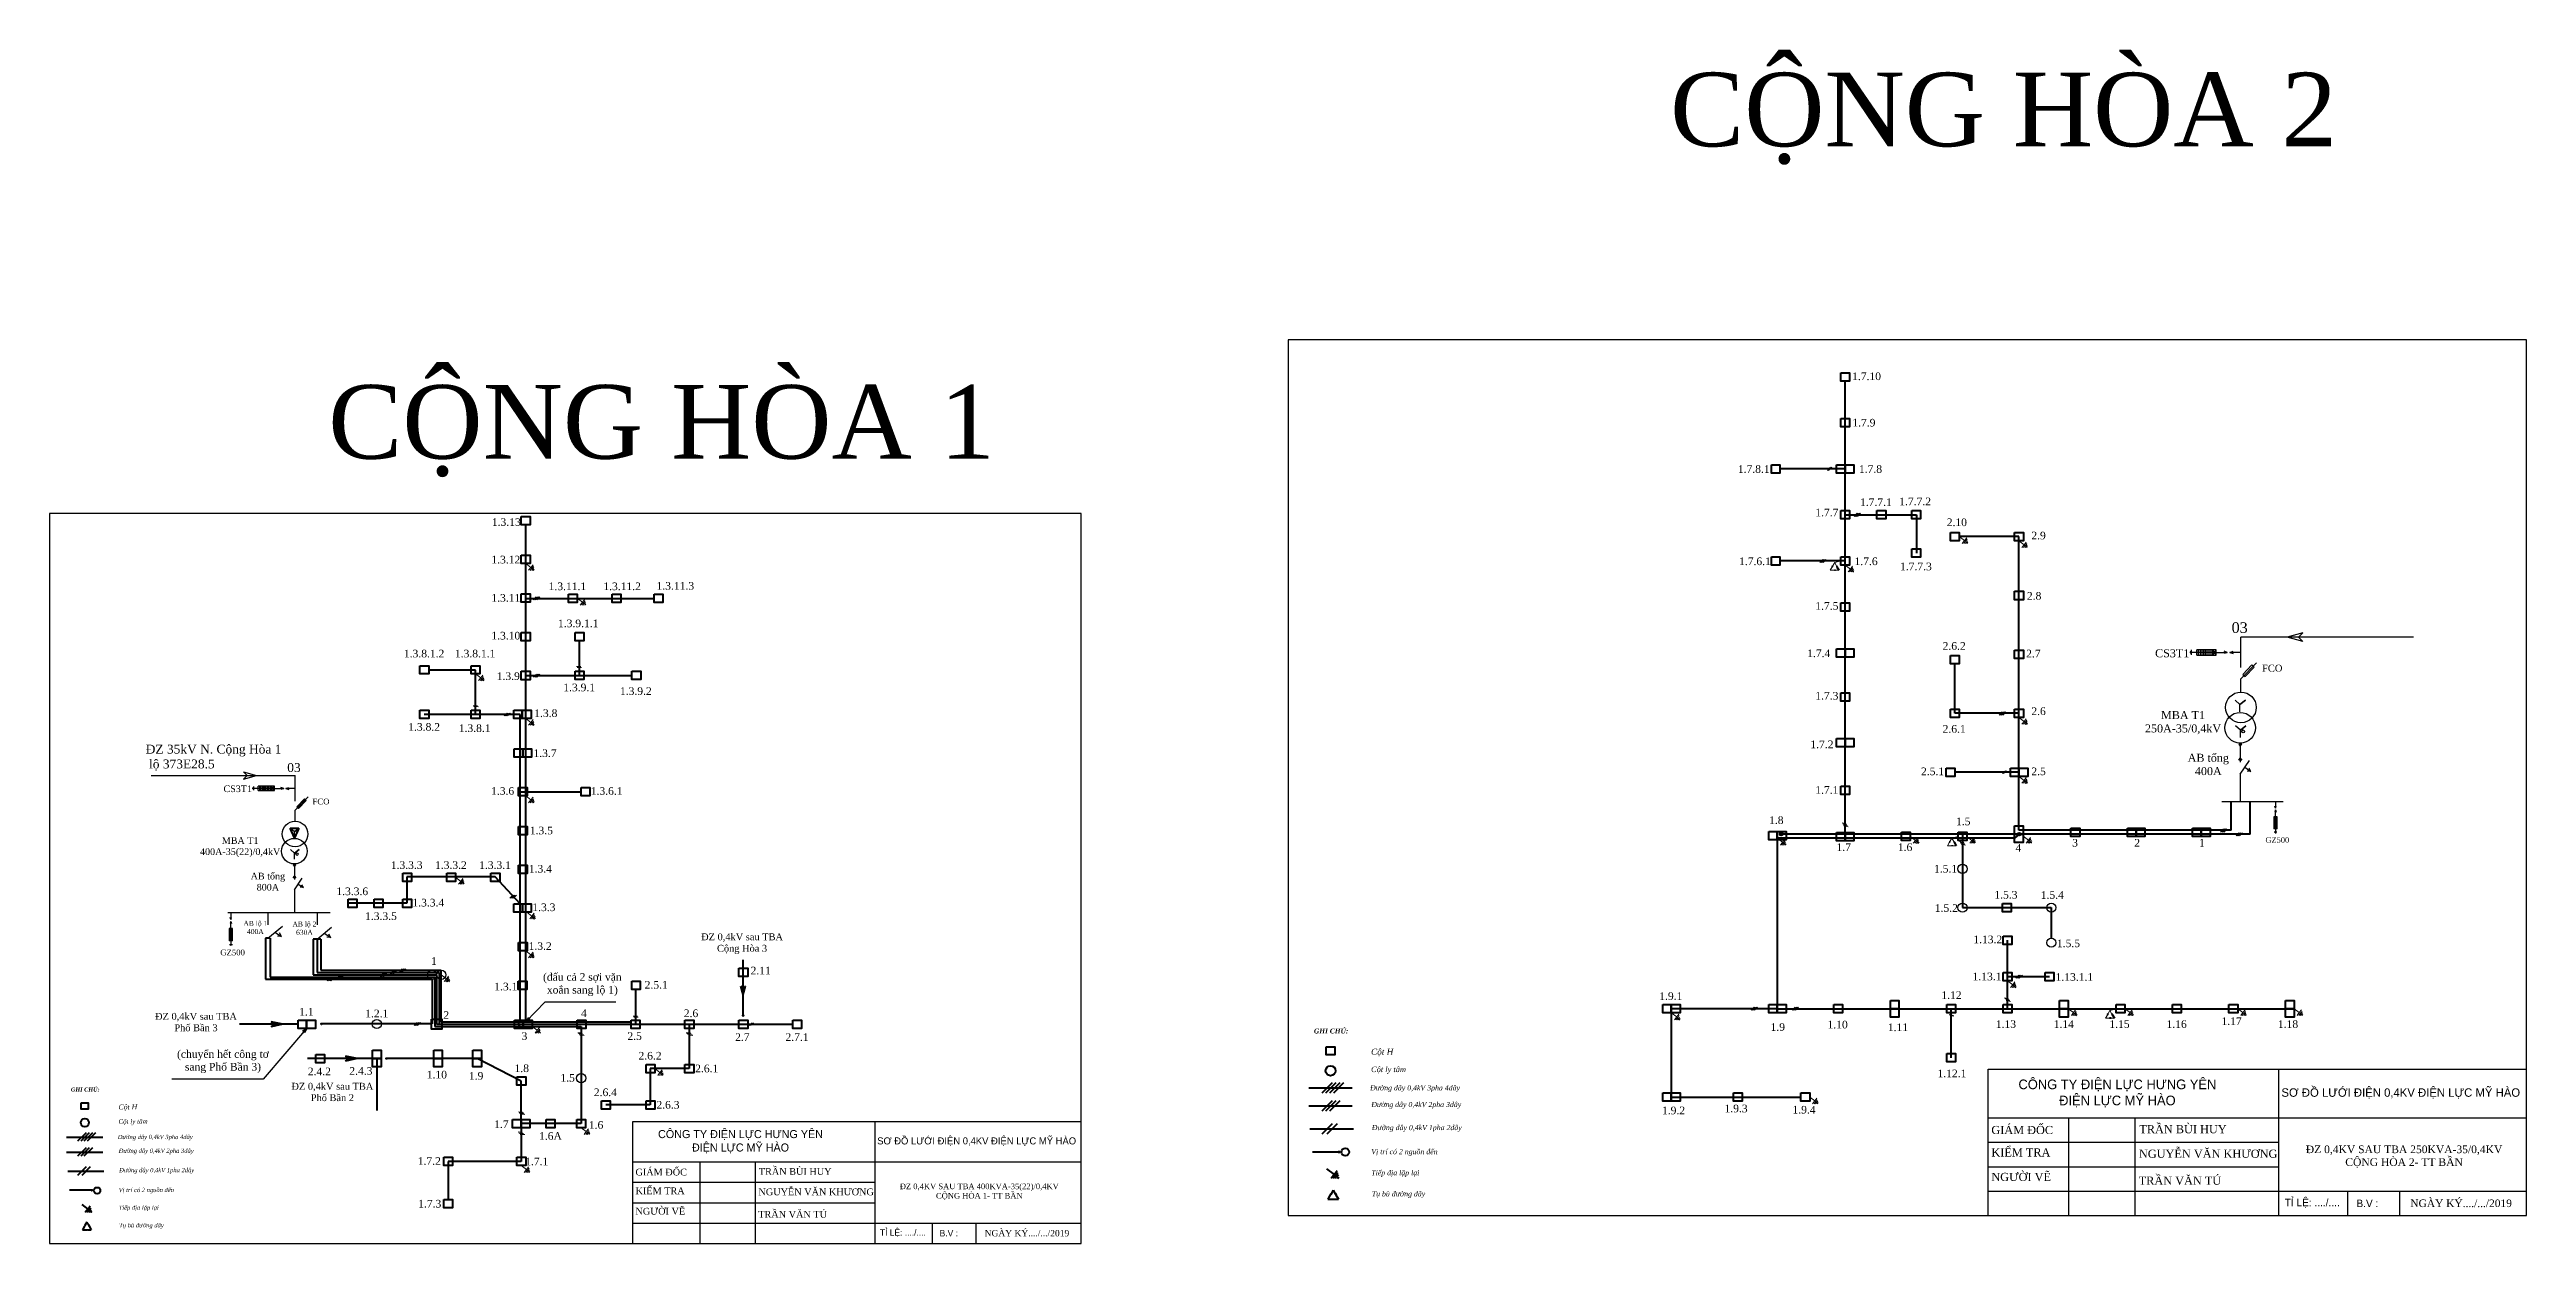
# Model space of a CAD drawing. Extents: x -2498 to 13808, y -1476 to 9052.
# Drawn here: x 11210 to 12220, y 3727 to 4214 of the extents above; entities that cross this region are included whole.
import ezdxf

# ---------------------------------------------------------------- set-up
doc = ezdxf.new("R2010")
doc.units = 0
doc.header["$LTSCALE"] = 0.08
doc.header["$MEASUREMENT"] = 0
doc.layers.get('0').update_dxf_attribs({"linetype": 'CONTINUOUS', "lineweight": 40})
doc.layers.add('Duong manh', color=8, linetype='CONTINUOUS')
doc.layers.add('khung', color=3, linetype='CONTINUOUS', lineweight=18)
doc.layers.add('NET DAM', color=6, linetype='CONTINUOUS', lineweight=25)
doc.styles.add('anh thong', font='times.ttf', dxfattribs={"height": 0.5})
doc.styles.get("Standard").update_dxf_attribs({"font": 'VHTEKN.TTF', "height": 2.5})
doc.dimstyles.new('C2', dxfattribs={"dimscale": 0, "dimtxt": 2, "dimasz": 1, "dimexe": 1, "dimexo": 1, "dimgap": 1, "dimtad": 1, "dimtoh": 1, "dimdec": 4, "dimzin": 0, "dimdsep": 46, "dimtxsty": 'Standard', "dimblk1": 'CLOSED', "dimblk2": 'CLOSED', "dimsah": 1, "dimcen": 0.09, "dimclrd": 1, "dimclre": 5, "dimclrt": 7, "dimadec": 0, "dimazin": 0, "dimtfac": 1, "dimtdec": 4, "dimtofl": 0, "dimtmove": 0, "dimatfit": 3, "dimldrblk": 'CLOSED', "dimfxl": 1, "dimtolj": 1, "dimtzin": 0, "dimarcsym": 0})

msp = doc.modelspace()

# ---------------------------------------------------------------- texts
at = {"color": 0, "linetype": 'Continuous', "lineweight": 30, "ltscale": 10}
for s, insert, char_height, width, attachment_point in [('{\\fTimes New Roman|b0|i0|c0|p18;CỘNG HÒA 2}', (11870.7, 4204.5), 30, 395.821, 1), ('{\\fTimes New Roman|b0|i0|c0|p18;CỘNG HÒA 1}', (11323.7, 4077.2), 30, 395.821, 1), ('{\\fTimes New Roman|b0|i0|c238|p18;Đ\\fTimes New Roman|b0|i0|c0|p18;Z 0,4KV SAU TBA 250KVA-35/0,4KV \\PCỘNG HÒA 2- TT BẦN}', (12169.9, 3762.7), 3.12, 145.64, 5), ('{\\fTimes New Roman|b0|i0|c238|p18;Đ\\fTimes New Roman|b0|i0|c0|p18;Z 0,4KV SAU TBA 400KVA-35(22)/0,4KV \\PCỘNG HÒA 1- TT BẦN}', (11589.1, 3748.4), 2.299, 121.367, 5)]:
    msp.add_mtext(s, dxfattribs=dict(at, insert=insert, char_height=char_height, width=width, attachment_point=attachment_point))
at = {"color": 0, "lineweight": 30, "style": 'anh thong'}
for s, insert, char_height, width, attachment_point in [('1.7.10', (11950.8, 4082.3), 3.12, 40.144, 2), ('1.7.9', (11949.7, 4063.4), 3.12, 40.144, 2), ('1.7.8.1', (11904.8, 4044.5), 3.12, 40.144, 2), ('1.7.8', (11952.4, 4044.5), 3.12, 40.144, 2), ('1.7.7.1', (11954.6, 4031), 3.12, 40.144, 2), ('1.7.7.2', (11970.6, 4031.3), 3.12, 40.144, 2), ('1.3.13', (11396.3, 4022.9), 3.12, 40.144, 2), ('1.7.7', (11934.6, 4026.8), 3.12, 40.144, 2), ('2.10', (11987.6, 4022.8), 3.12, 40.144, 2), ('2.9', (12020.9, 4017.4), 3.12, 40.144, 2), ('1.3.12', (11396.1, 4007.6), 3.12, 40.144, 2), ('1.7.6.1', (11905.3, 4006.9), 3.12, 40.144, 2), ('1.7.6', (11950.6, 4006.9), 3.12, 40.144, 2), ('1.7.7.3', (11970.9, 4004.8), 3.12, 40.144, 2), ('1.3.11', (11396.1, 3992), 3.12, 40.144, 2), ('1.3.11.1', (11421.2, 3996.7), 3.12, 40.144, 2), ('1.3.11.2', (11443.5, 3996.7), 3.12, 40.144, 2), ('1.3.11.3', (11465.2, 3996.9), 3.12, 40.144, 2), ('1.7.5', (11934.6, 3988.7), 3.12, 40.144, 2), ('2.8', (12019.1, 3992.8), 3.12, 40.144, 2), ('1.3.9.1.1', (11425.6, 3981.6), 3.12, 40.144, 2), ('1.3.8.1.2', (11362.8, 3969.3), 3.12, 40.144, 2), ('1.3.8.1.1', (11383.6, 3969.3), 3.12, 40.144, 2), ('1.3.10', (11396.1, 3976.6), 3.12, 40.144, 2), ('1.7.4', (11931.3, 3969.4), 3.12, 40.144, 2), ('2.6.2', (11986.5, 3972.4), 3.12, 40.144, 2), ('2.7', (12018.8, 3969.3), 3.12, 40.144, 2), ('1.3.9', (11397.1, 3960.1), 3.12, 40.144, 2), ('1.3.9.1', (11426, 3955.5), 3.12, 40.144, 2), ('1.3.9.2', (11449.1, 3954), 3.12, 40.144, 2), ('1.7.3', (11934.6, 3952.1), 3.12, 40.144, 2), ('1.3.8.2', (11362.8, 3939.4), 3.12, 40.144, 2), ('1.3.8.1', (11383.4, 3938.9), 3.12, 40.144, 2), ('1.3.8', (11412.4, 3945), 3.12, 40.144, 2), ('2.6.1', (11986.5, 3938.6), 3.12, 40.144, 2), ('2.6', (12020.9, 3945.8), 3.12, 40.144, 2), ('1.3.7', (11412.1, 3928.7), 3.12, 40.144, 2), ('1.7.2', (11932.6, 3932.3), 3.12, 40.144, 2), ('2.5.1', (11977.7, 3921.3), 3.12, 40.144, 2), ('2.5', (12020.9, 3921.3), 3.12, 40.144, 2), ('1.3.6', (11394.8, 3913.3), 3.12, 40.144, 2), ('1.3.6.1', (11437.2, 3913.3), 3.12, 40.144, 2), ('1.7.1', (11934.6, 3913.7), 3.12, 40.144, 2), ('1.8', (11914, 3901.4), 3.12, 40.144, 2), ('1.5', (11990.2, 3900.9), 3.12, 40.144, 2), ('1.3.5', (11410.6, 3897.2), 3.12, 40.144, 2), ('1.7', (11941.5, 3890.4), 3.12, 40.144, 2), ('1.6', (11966.5, 3890.4), 3.12, 40.144, 2), ('4', (12012.7, 3890.1), 3.12, 40.144, 2), ('3', (12035.8, 3892.2), 3.12, 40.144, 2), ('2', (12061.1, 3892.2), 3.12, 40.144, 2), ('1', (12087.5, 3892.2), 3.12, 40.144, 2), ('1.3.3.3', (11355.7, 3883.1), 3.12, 40.144, 2), ('1.3.3.2', (11373.7, 3883.1), 3.12, 40.144, 2), ('1.3.3.1', (11391.7, 3883.1), 3.12, 40.144, 2), ('1.3.4', (11410.2, 3881.6), 3.12, 40.144, 2), ('1.5.1', (11983, 3881.6), 3.12, 40.144, 2), ('1.3.3.6', (11333.5, 3872.4), 3.12, 40.144, 2), ('1.3.3.4', (11364.5, 3867.8), 3.12, 40.144, 2), ('1.5.3', (12007.6, 3871), 3.12, 40.144, 2), ('1.5.4', (12026.5, 3870.9), 3.12, 40.144, 2), ('1.3.3.5', (11345.2, 3862.3), 3.12, 40.144, 2), ('1.3.3', (11411.6, 3865.9), 3.12, 40.144, 2), ('1.5.2', (11983.3, 3865.6), 3.12, 40.144, 2), ('1.3.2', (11410.1, 3850.1), 3.12, 40.144, 2), ('ĐZ 0,4kV sau TBA \\PCộng Hòa 3', (11492.4, 3853.7), 2.8, 40.144, 2), ('1.13.2', (12000.2, 3852.8), 3.12, 40.144, 2), ('1.5.5', (12033.1, 3851.2), 3.12, 40.144, 2), ('1', (11366.8, 3844), 3.12, 40.144, 2), ('(đấu cả 2 sợi vặn xoắn sang lộ 1)', (11427.3, 3837.5), 3.12, 40.144, 2), ('2.11', (11500, 3840.1), 3.12, 40.144, 2), ('1.13.1', (11999.9, 3837.7), 3.12, 40.144, 2), ('1.13.1.1', (12035.5, 3837.5), 3.12, 40.144, 2), ('1.3.1', (11396.1, 3833.6), 3.12, 40.144, 2), ('2.5.1', (11457.4, 3834.3), 3.12, 40.144, 2), ('1.9.1', (11871, 3829.7), 3.12, 40.144, 2), ('1.12', (11985.4, 3830.1), 3.12, 40.144, 2), ('ĐZ 0,4kV sau TBA \\PPhố Bần 3', (11269.8, 3821.3), 2.8, 40.144, 2), ('1.1', (11314.8, 3823.3), 3.12, 40.144, 2), ('1.2.1', (11343.5, 3822.6), 3.12, 40.144, 2), ('2', (11371.8, 3822), 3.12, 40.144, 2), ('4', (11427.9, 3822.7), 3.12, 40.144, 2), ('2.6', (11471.6, 3822.7), 3.12, 40.144, 2), ('1.9', (11914.6, 3817.1), 3.12, 40.144, 2), ('1.10', (11939, 3818.1), 3.12, 40.144, 2), ('1.11', (11963.6, 3817), 3.12, 40.144, 2), ('1.13', (12007.6, 3818.3), 3.12, 40.144, 2), ('1.14', (12031.2, 3818.3), 3.12, 40.144, 2), ('1.15', (12053.9, 3818.3), 3.12, 40.144, 2), ('1.16', (12077.2, 3818.3), 3.12, 40.144, 2), ('1.17', (12099.6, 3819.5), 3.12, 40.144, 2), ('1.18', (12122.6, 3818.3), 3.12, 40.144, 2), ('3', (11403.7, 3813.4), 3.12, 40.144, 2), ('2.5', (11448.6, 3813.4), 3.12, 40.144, 2), ('2.7', (11492.5, 3813), 3.12, 40.144, 2), ('2.7.1', (11514.8, 3813), 3.12, 40.144, 2), ('{\\fTimes New Roman|b0|i1|c0|p18;Cột H}', (11748.8, 3806.7), 2.487, 43.214, 1), ('(chuyển hết công tơ sang Phố Bần 3)', (11280.8, 3806.1), 3.12, 40.144, 2), ('2.4.2', (11320.1, 3799), 3.12, 40.144, 2), ('2.4.3', (11337, 3799.2), 3.12, 40.144, 2), ('1.10', (11368, 3797.7), 3.12, 40.144, 2), ('1.9', (11384, 3797.2), 3.12, 40.144, 2), ('1.8', (11402.6, 3800.3), 3.12, 40.144, 2), ('1.5', (11421.3, 3796.4), 3.12, 40.144, 2), ('2.6.2', (11454.9, 3805.4), 3.12, 40.144, 2), ('2.6.1', (11478, 3800.2), 3.12, 40.144, 2), ('{\\fTimes New Roman|b0|i1|c0|p18;Cột ly tâm}', (11748.8, 3799.4), 2.239, 43.214, 1), ('1.12.1', (11985.6, 3798.2), 3.12, 40.144, 2), ('ĐZ 0,4kV sau TBA \\PPhố Bần 2', (11325.4, 3792.8), 2.8, 40.144, 2), ('2.6.4', (11436.7, 3790.5), 3.12, 40.144, 2), ('{\\fTimes New Roman|b0|i1|c0|p18;Cột H}', (11238.2, 3784), 2.072, 36.012, 1), ('{\\fTimes New Roman|b0|i1|c0|p18;Cột ly tâm}', (11238.2, 3778), 1.866, 36.012, 1), ('1.7', (11394.3, 3777.5), 3.12, 40.144, 2), ('1.6', (11432.9, 3777.2), 3.12, 40.144, 2), ('2.6.3', (11462.2, 3785.4), 3.12, 40.144, 2), ('1.9.2', (11872.1, 3783.1), 3.12, 40.144, 2), ('1.9.3', (11897.6, 3783.9), 3.12, 40.144, 2), ('1.9.4', (11925.3, 3783.4), 3.12, 40.144, 2), ('1.6A', (11414.3, 3772.7), 3.12, 40.144, 2), ('1.7.2', (11364.9, 3762.5), 3.12, 40.144, 2), ('1.7.1', (11408.7, 3762.3), 3.12, 40.144, 2), ('1.7.3', (11365.1, 3745.1), 3.12, 40.144, 2)]:
    msp.add_mtext(s, dxfattribs=dict(at, insert=insert, char_height=char_height, width=width, attachment_point=attachment_point))
at = {"lineweight": -3, "style": 'anh thong'}
for s, insert, char_height, width, attachment_point in [('03', (12099.6, 3980.5), 4.35, 52.959, 1), ('CS3T1', (12068.4, 3969.5), 3.26, 70.576, 1), ('FCO', (12112, 3963.2), 2.83, 52.959, 1), ('MBA T1\\P250A-35/0,4kV', (12079.8, 3944.3), 3.261, 160.807, 2), ('{\\fTimes New Roman|b0|i0|c238|p18;Đ}Z 35kV N. Cộng Hòa 1\\P lộ 373E28.5', (11249.3, 3930.6), 3.623, 182.055, 1), ('03', (11307, 3923.1), 3.62, 44.133, 1), ('AB tổng\\P400A', (12090.1, 3926.9), 3.26, 74.57, 2), ('CS3T1', (11281, 3914), 2.72, 58.814, 1), ('FCO', (11317.3, 3908.6), 2.35, 44.133, 1), ('MBA T1\\P400A-35(22)/0,4kV', (11287.8, 3892.9), 2.717, 134.006, 2), ('GZ500', (12113.4, 3892.9), 2.26, 73.399, 1), ('AB tổng\\P800A', (11299.1, 3878.4), 2.72, 62.142, 2), ('AB lộ 1\\P400A', (11294, 3858.8), 2.01, 62.142, 2), ('AB lộ 2\\P630A', (11314, 3858.5), 2.01, 62.142, 2), ('GZ500', (11279.7, 3847.1), 2.35, 76.458, 1)]:
    msp.add_mtext(s, dxfattribs=dict(at, insert=insert, char_height=char_height, width=width, attachment_point=attachment_point))
at = {"attachment_point": 1, "style": 'anh thong'}
for s, insert, char_height, width in [('{\\fTimes New Roman|b1|i1|c0|p18;GHI CHÚ:}', (11725.5, 3814.9), 1.984, 28.598), ('{\\fTimes New Roman|b1|i1|c0|p18;GHI CHÚ:}', (11218.8, 3790.9), 1.654, 23.831), ('{\\fTimes New Roman|b0|i1|c238|p18;Đ\\fTimes New Roman|b0|i1|c0|p18;ường dây 0,4kV 3pha 4dây}', (11748.4, 3791.8), 2.089, 53.336), ('{\\fTimes New Roman|b0|i1|c238|p18;Đư\\fTimes New Roman|b0|i1|c0|p18;ờng dây 0,4kV 2pha 3dây}', (11748.9, 3785), 2.089, 53.336), ('{\\fTimes New Roman|b0|i1|c238|p18;Đ\\fTimes New Roman|b0|i1|c0|p18;ường dây 0,4kV 3pha 4dây}', (11237.9, 3771.6), 1.741, 44.447), ('{\\fTimes New Roman|b0|i1|c238|p18;Đư\\fTimes New Roman|b0|i1|c0|p18;ờng dây 0,4kV 1pha 2dây}', (11749.1, 3775.6), 2.089, 53.336), ('{\\fTimes New Roman|b0|i1|c238|p18;Đư\\fTimes New Roman|b0|i1|c0|p18;ờng dây 0,4kV 2pha 3dây}', (11238.3, 3766), 1.741, 44.447), ('{\\fTimes New Roman|b0|i1|c238|p18;Đư\\fTimes New Roman|b0|i1|c0|p18;ờng dây 0,4kV 1pha 2dây}', (11238.5, 3758.1), 1.741, 44.447), ('{\\fTimes New Roman|b0|i1|c0|p18;Vị trí có 2 nguồn đến}', (11748.9, 3765.8), 2.089, 53.336), ('{\\fTimes New Roman|b0|i1|c0|p18;Tiếp địa lặp lại}', (11748.9, 3757.2), 2.089, 53.336), ('{\\fTimes New Roman|b0|i1|c0|p18;Vị trí có 2 nguồn đến}', (11238.3, 3750), 1.741, 44.447), ('{\\fTimes New Roman|b0|i1|c0|p18;Tụ bù đường dây}', (11749.1, 3748.6), 2.089, 53.336), ('{\\fTimes New Roman|b0|i1|c0|p18;Tiếp địa lặp lại}', (11238.3, 3742.8), 1.741, 44.447), ('{\\fTimes New Roman|b0|i1|c0|p18;Tụ bù đường dây}', (11238.5, 3735.6), 1.741, 44.447)]:
    msp.add_mtext(s, dxfattribs=dict(at, insert=insert, char_height=char_height, width=width))

# ---------------------------------------------------------------- blocks, each defined once
blk = doc.blocks.new('khung')
at = {"layer": 'khung', "color": 5, "lineweight": -3, "ltscale": 4}
for p, q in [((630143, 2296299), (632881, 2296299)), ((630143, 2295554), (630143, 2296299)), ((631620, 2296299), (631620, 2295554)), ((630143, 2296051), (631457, 2296051)), ((630143, 2296051), (632881, 2296051)), ((630552, 2296051), (630552, 2295554)), ((630889, 2296051), (630889, 2295554)), ((630143, 2295927), (631620, 2295927)), ((630143, 2295802), (631620, 2295802)), ((630143, 2295678), (631512, 2295678)), ((630143, 2295678), (632881, 2295678)), ((631973, 2295554), (631973, 2295678)), ((632238, 2295554), (632238, 2295678))]:
    blk.add_line(p, q, dxfattribs=at)
blk.add_lwpolyline([(632881, 2300009), (626581, 2300009), (626581, 2295554), (632881, 2295554), (632881, 2300009)], dxfattribs=at)
at = {"layer": 'Duong manh', "color": 0, "lineweight": -3, "ltscale": 4}
for s, insert, char_height, width, attachment_point in [('{\\f.VnAvantH|b0|i0|c0|p34;C¤NG TY §IÖN LùC H¦NG Y£N\\P®iÖn lùc mü hµo}', (630800, 2296175), 49.14, 1314.33, 5), ('{\\f.VnAvantH|b0|i0|c0|p34;s¬ ®å l\xadíi ®iÖn 0,4kv ®iÖn lùc mü hµo}', (632242, 2296175), 43.05, 1423.67, 5), ('{\\fTimes New Roman|b0|i0|c0|p18; GIÁM ĐỐC}', (630143, 2295989), 41.37, 409.06, 4), ('{\\fTimes New Roman|b0|i0|c0|p18; TRẦN BÙI HUY}', (630896, 2295993), 41.37, 536.86, 4), ('{\\f.VnAvantH|b0|i0|c0|p34; \\fTimes New Roman|b0|i0|c0|p18; KIỂM TRA}', (630128, 2295875), 41.37, 409.06, 4), ('{\\fTimes New Roman|b0|i0|c0|p18; NGUYỄN VĂN KHƯƠNG}', (630894, 2295868), 41.37, 717.25, 4), ('{\\fTimes New Roman|b0|i0|c0|p18; NGƯỜI VẼ}', (630143, 2295750), 41.37, 409.06, 4), ('{\\f.VnAvantH|b0|i0|c0|p34; \\fTimes New Roman|b0|i0|c0|p18;TRẦN VĂN TÚ}', (630893, 2295731), 41.37, 536.86, 4), ('{\\f.VnAvantH|b0|i0|c0|p34; tØ lÖ: ..../....}', (631637, 2295616), 38.48, 301.49, 4), ('{\\f.VnAvantH|b0|i0|c0|p34;b.v :}', (632072, 2295616), 38.48, 424.34, 5), ('{\\fTimes New Roman|b0|i0|c0|p18;NGÀY KÝ..../.../2019}', (632549, 2295616), 38.48, 820.67, 5)]:
    blk.add_mtext(s, dxfattribs=dict(at, insert=insert, char_height=char_height, width=width, attachment_point=attachment_point))
blk = doc.blocks.new('_CLOSED')
at = {"color": 0, "linetype": 'ByBlock', "ltscale": 10}
for p, q in [((-1, 0.17), (0, 0)), ((-1, 0.17), (-1, -0.17)), ((0, 0), (-1, -0.17)), ((0, 0), (-1, 0))]:
    blk.add_line(p, q, dxfattribs=at)

# ---------------------------------------------------------------- hatches: boundary and pattern name
at = {"linetype": 'Continuous', "lineweight": 40, "ltscale": 8}
h = msp.add_hatch(dxfattribs=at)
h.set_pattern_fill('ANSI32', color=0, style=0)
h.paths.add_polyline_path([(11915.5, 3894.1, 1), (11916.6, 3894.1, 1)])
for points in [[(11915.5, 3894.1, 1), (11916.6, 3894.1, 1)], [(12012.4, 3894.1, 1), (12013.5, 3894.1, 1)], [(11321.2, 3816.8, 1), (11320.8, 3816.8, 1)], [(11493.1, 3820.2, 1), (11492.7, 3820.2, 1)], [(11347.6, 3802.7, 1), (11347.2, 3802.7, 1)]]:
    msp.add_hatch(color=0, dxfattribs=at).paths.add_polyline_path(points)
h = msp.add_hatch(dxfattribs=at)
h.set_pattern_fill('ANSI32', color=0, style=0)
h.set_pattern_definition([(45, (96.96656, 0), (-0.265165043, 0.265165043), []), (45, (97.14333, 0), (-0.265165043, 0.265165043), [])])
h.paths.add_polyline_path([(12012.4, 3894.1, 1), (12013.5, 3894.1, 1)])
at = {"linetype": 'Continuous', "ltscale": 8}
for points in [[(11736, 3764.6, 1), (11735.4, 3764.6, 1)], [(11227.5, 3749, 1), (11227.1, 3749, 1)]]:
    msp.add_hatch(color=256, dxfattribs=at).paths.add_polyline_path(points)

# ---------------------------------------------------------------- linework, layer by layer
at = {"color": 0, "linetype": 'Continuous', "lineweight": 40, "ltscale": 8}
for p, q in [((11942.1, 3894.1), (11942.1, 4078.8)), ((11942.1, 4043), (11915.5, 4043)), ((11404.2, 3817.6), (11404.2, 4020.2)), ((11942.1, 4024.3), (11971.1, 4024.3)), ((11971.1, 4024.3), (11971.1, 4008.7)), ((12012.9, 4015.4), (11988.6, 4015.4)), ((12012.9, 3895.7), (12012.9, 4015.4)), ((11942.1, 4005.5), (11915.5, 4005.5)), ((11938.7, 4003.1), (11939.5, 4001.7)), ((11404.2, 3990.2), (11456.6, 3990.2)), ((11426.1, 3958.8), (11426.1, 3972.9)), ((11383.8, 3961), (11364.7, 3961)), ((11383.8, 3942.9), (11383.8, 3961)), ((11404.2, 3958.8), (11447.5, 3958.8)), ((11986.8, 3943.4), (11986.8, 3963.6)), ((11401.9, 3942.9), (11362.8, 3942.9)), ((11401.9, 3818.4), (11401.9, 3942.9)), ((12012.9, 3943.4), (11986.8, 3943.4)), ((12012.9, 3919.4), (11986.8, 3919.4)), ((11401.9, 3911.4), (11426.8, 3911.4)), ((12099.4, 3895.7), (12099.4, 3907.5)), ((12107.1, 3894.1), (12107.1, 3907.5)), ((11308.2, 3896.6), (11311.7, 3896.6)), ((11309.9, 3892.6), (11308.2, 3896.6)), ((11311.7, 3896.6), (11309.9, 3892.6)), ((11914.4, 3894.1), (11914.4, 3823)), ((12011.1, 3892.5), (11914.4, 3892.5)), ((12107.1, 3894.1), (11916, 3894.1)), ((11986.5, 3890.9), (11987.3, 3889.4)), ((11989.9, 3894.1), (11989.9, 3864.2)), ((12013, 3894.1), (12011.1, 3892.5)), ((12099.4, 3895.7), (12012.9, 3895.7)), ((11391.8, 3876.7), (11355.8, 3876.7)), ((11355.8, 3876.7), (11355.8, 3866)), ((11401.9, 3865.8), (11391.8, 3876.7)), ((11355.8, 3866), (11331.9, 3866)), ((11989.9, 3864.2), (12026.1, 3864.2)), ((12026.1, 3864.2), (12026.1, 3851.7)), ((11298.2, 3851.8), (11298.2, 3835)), ((11300.1, 3851.8), (11298.2, 3851.8)), ((11300.1, 3851.8), (11300.1, 3835.8)), ((11317.6, 3851.3), (11317.6, 3836.8)), ((11320.7, 3851.3), (11317.6, 3851.3)), ((11319.2, 3851.3), (11319.2, 3837.8)), ((11320.7, 3851.3), (11320.7, 3838.7)), ((12008.3, 3823), (12008.3, 3850.9)), ((11319.2, 3837.8), (11368.9, 3837.8)), ((11320.7, 3838.7), (11369.8, 3838.7)), ((11366.1, 3838.7), (11366.1, 3838.7)), ((11368.9, 3837.8), (11368.9, 3816.7)), ((11369.6, 3838.7), (11369.6, 3817.6)), ((11492.9, 3820.2), (11492.9, 3842.9)), ((11298.2, 3835), (11366.1, 3835)), ((11300.1, 3835.8), (11367.1, 3835.8)), ((11317.6, 3836.8), (11367.9, 3836.8)), ((11366.1, 3835), (11366.1, 3816.8)), ((11367.1, 3835.8), (11367.1, 3815.8)), ((11367.9, 3836.8), (11367.9, 3816.7)), ((11369.6, 3835), (11369.8, 3835)), ((11449.1, 3816.7), (11449.1, 3830.8)), ((11492.9, 3828.8), (11491.9, 3832.2)), ((11491.9, 3832.2), (11492.9, 3831.4)), ((11492.9, 3828.8), (11493.8, 3832.2)), ((11493.8, 3832.2), (11492.9, 3831.4)), ((12008.3, 3836.1), (12025.3, 3836.1)), ((11311.4, 3816.7), (11287.5, 3816.7)), ((11305.2, 3816.7), (11300.5, 3817.7)), ((11300.5, 3817.7), (11301.8, 3816.7)), ((11305.2, 3816.7), (11300.5, 3815.6)), ((11300.5, 3815.6), (11301.8, 3816.7)), ((11366.1, 3816.8), (11321, 3816.8)), ((11367.9, 3816.7), (11513.1, 3816.7)), ((11369.6, 3817.6), (11447.2, 3817.6)), ((11470.9, 3816.7), (11470.9, 3798.6)), ((11914.4, 3823), (11871.2, 3823)), ((11871.2, 3823), (11871.2, 3787)), ((11914.4, 3823), (12125.1, 3823)), ((11985.2, 3823), (11985.2, 3803)), ((12050.9, 3820.6), (12051.8, 3819.2)), ((11367.1, 3815.8), (11426.8, 3815.8)), ((11426.8, 3815.8), (11426.8, 3776.2)), ((11341.7, 3802.7), (11315.3, 3802.7)), ((11335.5, 3802.7), (11330.8, 3803.7)), ((11330.8, 3803.7), (11332.1, 3802.7)), ((11335.5, 3802.7), (11330.8, 3801.6)), ((11330.8, 3801.6), (11332.1, 3802.7)), ((11343.5, 3802.7), (11343.5, 3781.5)), ((11382.6, 3802.7), (11347.4, 3802.7)), ((11402.4, 3793.5), (11384.4, 3802.7)), ((11470.9, 3798.6), (11455, 3798.6)), ((11455, 3798.6), (11455, 3783.8)), ((11402.4, 3776.2), (11402.4, 3793.5)), ((11871.2, 3787), (11924, 3787)), ((11455, 3783.8), (11436.9, 3783.8)), ((11426.8, 3776.2), (11402.4, 3776.2)), ((11402.4, 3776.2), (11402.4, 3760.8)), ((11402.4, 3760.8), (11372.6, 3760.8)), ((11372.6, 3760.8), (11372.6, 3745.3))]:
    msp.add_line(p, q, dxfattribs=at)
at = {"linetype": 'Continuous', "lineweight": 9, "ltscale": 8}
for p, q in [((11936.1, 4043.7), (11934.9, 4042.4)), ((11936.6, 4043.7), (11935.3, 4042.4)), ((11947, 4024.9), (11945.7, 4023.6)), ((11947.4, 4024.9), (11946.2, 4023.6)), ((11947.9, 4024.9), (11946.6, 4023.6)), ((11948.3, 4024.9), (11947.1, 4023.6)), ((11988.6, 4015.4), (11990.7, 4013.8)), ((11990.7, 4013.8), (11989.8, 4012.6)), ((11991.1, 4013.5), (11990.4, 4012.6)), ((11990.7, 4013.8), (11991.6, 4014.9)), ((11991.1, 4013.5), (11991.8, 4014.3)), ((11991.5, 4013.1), (11991.1, 4012.6)), ((11991.5, 4013.1), (11991.9, 4013.7)), ((11991.9, 4012.8), (11991.7, 4012.6)), ((11991.9, 4012.8), (11992.1, 4013.1)), ((12012.9, 4013.7), (12015, 4012.1)), ((12015, 4012.1), (12014.1, 4010.9)), ((12015.4, 4011.8), (12014.8, 4010.9)), ((12015, 4012.1), (12015.9, 4013.2)), ((12015.4, 4011.8), (12016.1, 4012.6)), ((12015.8, 4011.4), (12015.4, 4010.9)), ((12015.8, 4011.4), (12016.3, 4012)), ((12016.2, 4011.1), (12016, 4010.9)), ((12016.2, 4011.1), (12016.4, 4011.4)), ((11404.2, 4004.4), (11406.3, 4002.8)), ((11406.3, 4002.8), (11405.4, 4001.7)), ((11406.7, 4002.5), (11406, 4001.6)), ((11406.3, 4002.8), (11407.2, 4003.9)), ((11406.7, 4002.5), (11407.4, 4003.4)), ((11407.1, 4002.2), (11406.7, 4001.6)), ((11407.1, 4002.2), (11407.5, 4002.8)), ((11407.5, 4001.9), (11407.3, 4001.6)), ((11407.5, 4001.9), (11407.7, 4002.2)), ((11932.9, 4006.1), (11931.7, 4004.9)), ((11933.4, 4006.1), (11932.2, 4004.9)), ((11933.9, 4006.1), (11932.6, 4004.9)), ((11934.3, 4006.1), (11933.1, 4004.9)), ((11936.8, 4003.1), (11936, 4001.7)), ((11936, 4001.7), (11937.7, 4001.7)), ((11936.6, 4003.3), (11937.1, 4003)), ((11936.7, 4003.5), (11937.2, 4003.2)), ((11937.8, 4004.8), (11936.9, 4003.3)), ((11937.7, 4001.7), (11937.8, 4001.7)), ((11937.8, 4004.8), (11938.6, 4003.3)), ((11937.8, 4002), (11937.8, 4001.4)), ((11938, 4002), (11938, 4001.4)), ((11938, 4001.7), (11939.5, 4001.7)), ((11938.9, 4003.5), (11938.4, 4003.2)), ((11939, 4003.3), (11938.5, 4003)), ((11942.1, 4003.8), (11944.2, 4002.2)), ((11944.2, 4002.2), (11943.3, 4001)), ((11944.6, 4001.9), (11943.9, 4001)), ((11944.2, 4002.2), (11945, 4003.3)), ((11945, 4001.5), (11944.5, 4001)), ((11944.6, 4001.9), (11945.2, 4002.7)), ((11945, 4001.5), (11945.4, 4002.1)), ((11945.4, 4001.2), (11945.2, 4000.9)), ((11945.4, 4001.2), (11945.6, 4001.5)), ((11408.5, 3990.8), (11407.3, 3989.6)), ((11409, 3990.8), (11407.8, 3989.6)), ((11409.5, 3990.8), (11408.2, 3989.6)), ((11409.9, 3990.8), (11408.7, 3989.6)), ((11425.2, 3990.3), (11427.3, 3988.7)), ((11427.3, 3988.7), (11426.4, 3987.5)), ((11427.7, 3988.4), (11427.1, 3987.5)), ((11427.3, 3988.7), (11428.2, 3989.8)), ((11427.7, 3988.4), (11428.4, 3989.2)), ((11428.1, 3988.1), (11428.6, 3988.6)), ((11428.1, 3988.1), (11427.7, 3987.5)), ((11428.5, 3987.7), (11428.3, 3987.5)), ((11428.5, 3987.7), (11428.7, 3988)), ((11383.8, 3959.5), (11385.9, 3957.8)), ((11385.9, 3957.8), (11386.7, 3958.9)), ((11386.3, 3957.5), (11386.9, 3958.4)), ((11408.6, 3959.4), (11407.4, 3958.1)), ((11409.1, 3959.4), (11407.9, 3958.1)), ((11409.6, 3959.4), (11408.3, 3958.1)), ((11410, 3959.4), (11408.8, 3958.1)), ((11426.7, 3962.4), (11424.9, 3962.4)), ((11427, 3962), (11425.2, 3962.1)), ((11385.9, 3957.8), (11385, 3956.7)), ((11386.3, 3957.5), (11385.6, 3956.7)), ((11386.7, 3957.2), (11386.2, 3956.6)), ((11386.7, 3957.2), (11387.1, 3957.8)), ((11387.1, 3956.9), (11386.9, 3956.6)), ((11387.1, 3956.9), (11387.3, 3957.2)), ((11384.6, 3946.4), (11382.8, 3946.4)), ((11384.9, 3946), (11383.1, 3946.1)), ((11396.6, 3943.5), (11395.4, 3942.3)), ((11397.1, 3943.5), (11395.9, 3942.3)), ((11397.6, 3943.5), (11396.3, 3942.3)), ((11398, 3943.5), (11396.8, 3942.3)), ((11404.2, 3941.3), (11406.3, 3939.7)), ((11406.3, 3939.7), (11405.4, 3938.5)), ((11406.7, 3939.3), (11406, 3938.5)), ((11406.3, 3939.7), (11407.2, 3940.8)), ((11406.7, 3939.3), (11407.4, 3940.2)), ((11407.1, 3939), (11406.7, 3938.5)), ((11407.1, 3939), (11407.5, 3939.6)), ((11407.5, 3938.7), (11407.3, 3938.4)), ((11407.5, 3938.7), (11407.7, 3939)), ((12006.1, 3944), (12004.9, 3942.7)), ((12006.6, 3944), (12005.4, 3942.7)), ((12007.1, 3944), (12005.8, 3942.7)), ((12007.5, 3944), (12006.3, 3942.7)), ((12012.9, 3941.7), (12015, 3940)), ((12015, 3940), (12014.1, 3938.9)), ((12015.4, 3939.7), (12014.8, 3938.9)), ((12015, 3940), (12015.9, 3941.2)), ((12015.4, 3939.7), (12016.1, 3940.6)), ((12015.8, 3939.4), (12015.4, 3938.8)), ((12015.8, 3939.4), (12016.3, 3940)), ((12016.2, 3939.1), (12016, 3938.8)), ((12016.2, 3939.1), (12016.4, 3939.4)), ((12007.4, 3920), (12006.2, 3918.8)), ((12007.9, 3920), (12006.6, 3918.8)), ((12012.9, 3917.7), (12015, 3916)), ((11404.2, 3909.7), (11406.3, 3908.1)), ((11406.3, 3908.1), (11405.4, 3906.9)), ((11406.7, 3907.8), (11406, 3906.9)), ((11406.3, 3908.1), (11407.2, 3909.2)), ((11406.7, 3907.8), (11407.4, 3908.6)), ((11407.1, 3907.5), (11407.5, 3908)), ((12015, 3916), (12014.1, 3914.9)), ((12015.4, 3915.7), (12014.8, 3914.9)), ((12015, 3916), (12015.9, 3917.2)), ((12015.4, 3915.7), (12016.1, 3916.6)), ((12015.8, 3915.4), (12015.4, 3914.8)), ((12015.8, 3915.4), (12016.3, 3916)), ((12016.2, 3915.1), (12016, 3914.8)), ((12016.2, 3915.1), (12016.4, 3915.4)), ((11407.1, 3907.5), (11406.7, 3906.9)), ((11407.5, 3907.1), (11407.3, 3906.9)), ((11407.5, 3907.1), (11407.7, 3907.4)), ((11942.5, 3898.3), (11940.8, 3898.7)), ((11942.8, 3897.9), (11941.1, 3898.3)), ((11943, 3897.5), (11941.3, 3897.9)), ((11943.3, 3897.1), (11941.5, 3897.5)), ((11914.4, 3892.5), (11916.5, 3890.9)), ((11916.5, 3890.9), (11915.7, 3889.7)), ((11916.9, 3890.6), (11916.3, 3889.7)), ((11916.5, 3890.9), (11917.4, 3892)), ((11916.9, 3890.6), (11917.6, 3891.4)), ((11917.3, 3890.3), (11916.9, 3889.7)), ((11917.3, 3890.3), (11917.8, 3890.8)), ((11917.7, 3889.9), (11917.5, 3889.7)), ((11917.7, 3889.9), (11918, 3890.2)), ((11968.6, 3893.2), (11970.7, 3891.5)), ((11970.7, 3891.5), (11969.8, 3890.4)), ((11971.1, 3891.2), (11970.5, 3890.4)), ((11970.7, 3891.5), (11971.6, 3892.7)), ((11971.1, 3891.2), (11971.8, 3892.1)), ((11971.5, 3890.9), (11971.1, 3890.3)), ((11971.5, 3890.9), (11972, 3891.5)), ((11971.9, 3890.6), (11971.7, 3890.3)), ((11971.9, 3890.6), (11972.2, 3890.9)), ((11984.6, 3890.9), (11983.8, 3889.4)), ((11983.8, 3889.4), (11985.5, 3889.4)), ((11984.4, 3891), (11984.9, 3890.8)), ((11984.5, 3891.2), (11985, 3891)), ((11985.6, 3892.5), (11984.7, 3891.1)), ((11985.5, 3889.4), (11985.6, 3889.4)), ((11985.6, 3892.5), (11986.4, 3891.1)), ((11985.6, 3889.7), (11985.6, 3889.2)), ((11985.8, 3889.7), (11985.8, 3889.2)), ((11985.8, 3889.4), (11987.3, 3889.4)), ((11986.6, 3891.2), (11986.2, 3891)), ((11986.8, 3891), (11986.3, 3890.8)), ((11990.4, 3890.8), (11988.7, 3891.2)), ((11990.6, 3890.4), (11988.9, 3890.8)), ((11990.8, 3890), (11989.1, 3890.4)), ((11991.1, 3889.6), (11989.4, 3890)), ((11991.6, 3893.2), (11993.7, 3891.6)), ((11993.7, 3891.6), (11992.9, 3890.5)), ((11994.1, 3891.3), (11993.5, 3890.4)), ((11993.7, 3891.6), (11994.6, 3892.7)), ((11994.1, 3891.3), (11994.8, 3892.1)), ((11994.5, 3891), (11994.1, 3890.4)), ((11994.5, 3891), (11995, 3891.5)), ((11994.9, 3890.7), (11994.7, 3890.4)), ((11994.9, 3890.7), (11995.2, 3891)), ((12014.6, 3893.3), (12016.8, 3891.7)), ((12016.8, 3891.7), (12015.9, 3890.5)), ((12017.2, 3891.4), (12016.5, 3890.5)), ((12016.8, 3891.7), (12017.6, 3892.8)), ((12017.6, 3891), (12017.1, 3890.5)), ((12017.2, 3891.4), (12017.8, 3892.2)), ((12017.6, 3891), (12018, 3891.6)), ((12018, 3890.7), (12017.7, 3890.5)), ((12018, 3890.7), (12018.2, 3891)), ((12096.3, 3896.3), (12095.1, 3895)), ((12096.8, 3896.3), (12095.6, 3895)), ((12097.3, 3896.3), (12096, 3895)), ((12097.7, 3896.3), (12096.5, 3895)), ((12102.6, 3894.7), (12101.4, 3893.5)), ((12103.1, 3894.7), (12101.8, 3893.5)), ((12103.5, 3894.7), (12102.3, 3893.5)), ((12104, 3894.7), (12102.8, 3893.5)), ((11375.6, 3876.6), (11377.7, 3874.9)), ((11377.7, 3874.9), (11376.8, 3873.8)), ((11378.1, 3874.6), (11377.5, 3873.8)), ((11377.7, 3874.9), (11378.6, 3876.1)), ((11378.1, 3874.6), (11378.8, 3875.5)), ((11378.5, 3874.3), (11378.1, 3873.7)), ((11378.5, 3874.3), (11379, 3874.9)), ((11378.9, 3874), (11378.7, 3873.7)), ((11378.9, 3874), (11379.1, 3874.3)), ((11399, 3869.3), (11397.7, 3868)), ((11399.5, 3869.3), (11398.2, 3868)), ((11399.9, 3869.3), (11398.7, 3868)), ((11400.4, 3869.3), (11399.1, 3868)), ((11404.6, 3862.4), (11406.7, 3860.7)), ((11406.7, 3860.7), (11405.9, 3859.6)), ((11407.1, 3860.4), (11406.5, 3859.6)), ((11406.7, 3860.7), (11407.6, 3861.9)), ((11407.1, 3860.4), (11407.8, 3861.3)), ((11407.5, 3860.1), (11407.1, 3859.5)), ((11407.5, 3860.1), (11408, 3860.7)), ((11408, 3859.8), (11407.7, 3859.5)), ((11408, 3859.8), (11408.2, 3860.1)), ((11346.1, 3837.4), (11344.9, 3836.2)), ((11346.6, 3837.4), (11345.3, 3836.2)), ((11347, 3837.4), (11345.8, 3836.2)), ((11347.5, 3837.4), (11346.3, 3836.2)), ((11350.2, 3838.4), (11348.9, 3837.2)), ((11350.6, 3838.4), (11349.4, 3837.2)), ((11351.1, 3838.4), (11349.9, 3837.2)), ((11351.6, 3838.4), (11350.3, 3837.2)), ((11353.9, 3839.3), (11352.7, 3838.1)), ((11354.4, 3839.3), (11353.1, 3838.1)), ((11354.8, 3839.3), (11353.6, 3838.1)), ((11355.3, 3839.3), (11354, 3838.1)), ((11404.2, 3846.6), (11406.3, 3844.9)), ((11406.3, 3844.9), (11405.4, 3843.8)), ((11406.7, 3844.6), (11406, 3843.8)), ((11406.3, 3844.9), (11407.2, 3846.1)), ((11406.7, 3844.6), (11407.4, 3845.5)), ((11407.1, 3844.3), (11406.7, 3843.7)), ((11407.1, 3844.3), (11407.5, 3844.9)), ((11407.5, 3844), (11407.3, 3843.7)), ((11407.5, 3844), (11407.7, 3844.3)), ((11324.6, 3835.6), (11323.3, 3834.3)), ((11325, 3835.6), (11323.8, 3834.3)), ((11325.5, 3835.6), (11324.3, 3834.3)), ((11326, 3835.6), (11324.7, 3834.3)), ((11328.2, 3836.4), (11326.9, 3835.2)), ((11328.6, 3836.4), (11327.4, 3835.2)), ((11329.1, 3836.4), (11327.8, 3835.2)), ((11329.6, 3836.4), (11328.3, 3835.2)), ((11369.8, 3836.8), (11371.9, 3835.2)), ((11371.9, 3835.2), (11371, 3834.1)), ((11372.3, 3834.9), (11371.6, 3834)), ((11371.9, 3835.2), (11372.7, 3836.3)), ((11372.7, 3834.6), (11372.2, 3834)), ((11372.3, 3834.9), (11372.9, 3835.7)), ((11372.7, 3834.6), (11373.1, 3835.1)), ((11373.1, 3834.3), (11372.9, 3834)), ((11373.1, 3834.3), (11373.3, 3834.5)), ((12008.7, 3827), (12007, 3827.5)), ((12008.9, 3826.6), (12007.2, 3827.1)), ((12008.3, 3834.4), (12010.4, 3832.8)), ((12010.4, 3832.8), (12009.5, 3831.6)), ((12010.8, 3832.5), (12010.1, 3831.6)), ((12010.4, 3832.8), (12011.2, 3833.9)), ((12011.2, 3832.1), (12010.7, 3831.6)), ((12010.8, 3832.5), (12011.4, 3833.3)), ((12011.2, 3832.1), (12011.6, 3832.7)), ((12011.6, 3831.8), (12011.4, 3831.5)), ((12012.9, 3836.7), (12011.6, 3835.5)), ((12011.6, 3831.8), (12011.8, 3832.1)), ((12013.3, 3836.7), (12012.1, 3835.5)), ((12013.8, 3836.7), (12012.6, 3835.5)), ((12014.3, 3836.7), (12013, 3835.5)), ((11360, 3817.4), (11358.7, 3816.1)), ((11360.5, 3817.4), (11359.2, 3816.1)), ((11360.9, 3817.4), (11359.7, 3816.1)), ((11361.4, 3817.4), (11360.1, 3816.1)), ((11449.8, 3819.9), (11448, 3819.9)), ((11450.1, 3819.5), (11448.3, 3819.6)), ((11496.5, 3817.3), (11495.3, 3816.1)), ((11497, 3817.3), (11495.8, 3816.1)), ((11871.2, 3821.3), (11873.4, 3819.7)), ((11873.4, 3819.7), (11872.5, 3818.5)), ((11873.8, 3819.3), (11873.1, 3818.5)), ((11873.4, 3819.7), (11874.2, 3820.8)), ((11874.2, 3819), (11873.7, 3818.5)), ((11873.8, 3819.3), (11874.4, 3820.2)), ((11874.2, 3819), (11874.6, 3819.6)), ((11874.6, 3818.7), (11874.3, 3818.4)), ((11874.6, 3818.7), (11874.8, 3819)), ((11905, 3823.6), (11903.7, 3822.4)), ((11905.4, 3823.6), (11904.2, 3822.4)), ((11905.9, 3823.6), (11904.7, 3822.4)), ((11906.4, 3823.6), (11905.1, 3822.4)), ((11921.7, 3823.6), (11920.5, 3822.4)), ((11922.2, 3823.6), (11920.9, 3822.4)), ((11922.6, 3823.6), (11921.4, 3822.4)), ((11923.1, 3823.6), (11921.8, 3822.4)), ((11986.2, 3820.3), (11984.4, 3820.7)), ((11986.4, 3819.9), (11984.7, 3820.3)), ((12009.2, 3826.3), (12007.5, 3826.7)), ((12009.4, 3825.9), (12007.7, 3826.3)), ((12033, 3823), (12035.2, 3821.4)), ((12035.2, 3821.4), (12034.3, 3820.2)), ((12035.6, 3821), (12034.9, 3820.2)), ((12035.2, 3821.4), (12036, 3822.5)), ((12036, 3820.7), (12035.5, 3820.2)), ((12035.6, 3821), (12036.2, 3821.9)), ((12036, 3820.7), (12036.4, 3821.3)), ((12036.4, 3820.4), (12036.1, 3820.1)), ((12036.4, 3820.4), (12036.6, 3820.7)), ((12049.1, 3820.6), (12048.2, 3819.2)), ((12048.2, 3819.2), (12050, 3819.2)), ((12048.8, 3820.8), (12049.3, 3820.5)), ((12048.9, 3821), (12049.4, 3820.7)), ((12050, 3822.3), (12049.2, 3820.8)), ((12050, 3822.3), (12050.8, 3820.8)), ((12050, 3819.5), (12050, 3818.9)), ((12050, 3819.2), (12050, 3819.2)), ((12050.3, 3819.5), (12050.3, 3818.9)), ((12050.3, 3819.2), (12051.8, 3819.2)), ((12051.1, 3821), (12050.6, 3820.7)), ((12051.2, 3820.8), (12050.7, 3820.5)), ((12056.1, 3823), (12058.2, 3821.4)), ((12058.2, 3821.4), (12057.3, 3820.2)), ((12058.6, 3821), (12057.9, 3820.2)), ((12058.2, 3821.4), (12059.1, 3822.5)), ((12059, 3820.7), (12058.5, 3820.2)), ((12058.6, 3821), (12059.2, 3821.9)), ((12059, 3820.7), (12059.4, 3821.3)), ((12059.4, 3820.4), (12059.2, 3820.1)), ((12059.4, 3820.4), (12059.6, 3820.7)), ((12102.1, 3823), (12104.2, 3821.4)), ((12104.2, 3821.4), (12103.3, 3820.2)), ((12104.6, 3821), (12103.9, 3820.2)), ((12104.2, 3821.4), (12105.1, 3822.5)), ((12104.6, 3821), (12105.3, 3821.9)), ((12105, 3820.7), (12104.6, 3820.2)), ((12105, 3820.7), (12105.4, 3821.3)), ((12105.4, 3820.4), (12105.2, 3820.1)), ((12105.4, 3820.4), (12105.6, 3820.7)), ((12125.1, 3823), (12127.2, 3821.4)), ((12127.2, 3821.4), (12126.3, 3820.2)), ((12127.6, 3821), (12127, 3820.2)), ((12127.2, 3821.4), (12128.1, 3822.5)), ((12127.6, 3821), (12128.3, 3821.9)), ((12128, 3820.7), (12127.6, 3820.2)), ((12128, 3820.7), (12128.5, 3821.3)), ((12128.4, 3820.4), (12128.2, 3820.1)), ((12128.4, 3820.4), (12128.6, 3820.7)), ((11406.8, 3815.8), (11408.9, 3814.2)), ((11408.9, 3814.2), (11408, 3813)), ((11409.3, 3813.9), (11408.6, 3813)), ((11408.9, 3814.2), (11409.8, 3815.3)), ((11409.3, 3813.9), (11410, 3814.7)), ((11409.7, 3813.6), (11409.3, 3813)), ((11409.7, 3813.6), (11410.1, 3814.1)), ((11410.1, 3813.2), (11409.9, 3813)), ((11410.1, 3813.2), (11410.3, 3813.5)), ((11427.1, 3813.2), (11425.4, 3813.2)), ((11427.4, 3812.8), (11425.7, 3812.9)), ((11427.8, 3812.5), (11426, 3812.6)), ((11428.1, 3812.1), (11426.3, 3812.2)), ((11471.4, 3813.2), (11469.6, 3813.2)), ((11471.7, 3812.8), (11469.9, 3812.9)), ((11472, 3812.5), (11470.2, 3812.6)), ((11472.3, 3812.1), (11470.5, 3812.2)), ((11456.8, 3798.6), (11458.9, 3797)), ((11458.9, 3797), (11458, 3795.8)), ((11459.3, 3796.7), (11458.7, 3795.8)), ((11458.9, 3797), (11459.8, 3798.1)), ((11459.3, 3796.7), (11460, 3797.5)), ((11459.7, 3796.3), (11460.2, 3796.9)), ((11459.7, 3796.3), (11459.3, 3795.8)), ((11460.1, 3796), (11459.9, 3795.8)), ((11460.1, 3796), (11460.3, 3796.3)), ((11927.6, 3787), (11929.7, 3785.4)), ((11929.7, 3785.4), (11930.5, 3786.5)), ((11402.9, 3780.9), (11401.2, 3781)), ((11403.3, 3780.6), (11401.5, 3780.6)), ((11403.6, 3780.2), (11401.8, 3780.3)), ((11403.9, 3779.9), (11402.1, 3780)), ((11929.7, 3785.4), (11928.8, 3784.3)), ((11930.1, 3785.1), (11929.4, 3784.2)), ((11930.5, 3784.8), (11930, 3784.2)), ((11930.1, 3785.1), (11930.7, 3785.9)), ((11930.5, 3784.8), (11930.9, 3785.3)), ((11930.9, 3784.5), (11930.7, 3784.2)), ((11930.9, 3784.5), (11931.1, 3784.8)), ((11402.8, 3772.7), (11401.1, 3772.8)), ((11403.1, 3772.3), (11401.4, 3772.4)), ((11403.5, 3772), (11401.7, 3772.1)), ((11403.8, 3771.7), (11402, 3771.7)), ((11426.8, 3774.5), (11428.9, 3772.9)), ((11428.9, 3772.9), (11428, 3771.8)), ((11429.3, 3772.6), (11428.7, 3771.7)), ((11428.9, 3772.9), (11429.8, 3774)), ((11429.3, 3772.6), (11430, 3773.4)), ((11429.7, 3772.3), (11429.3, 3771.7)), ((11429.7, 3772.3), (11430.2, 3772.8)), ((11430.1, 3772), (11429.9, 3771.7)), ((11430.1, 3772), (11430.3, 3772.3)), ((11402.4, 3759.1), (11404.5, 3757.5)), ((11404.5, 3757.5), (11403.6, 3756.3)), ((11404.9, 3757.2), (11404.3, 3756.3)), ((11404.5, 3757.5), (11405.4, 3758.6)), ((11404.9, 3757.2), (11405.6, 3758)), ((11405.3, 3756.9), (11404.9, 3756.3)), ((11405.3, 3756.9), (11405.8, 3757.4)), ((11405.7, 3756.5), (11405.5, 3756.3)), ((11405.7, 3756.5), (11405.9, 3756.8))]:
    msp.add_line(p, q, dxfattribs=at)
at = {"color": 0, "linetype": 'Continuous', "lineweight": 9, "ltscale": 8}
for p, q in [((11937.8, 4004.8), (11940.3, 4005.5)), ((11985.6, 3892.5), (11988.1, 3893.2)), ((12050, 3822.3), (12052.5, 3823))]:
    msp.add_line(p, q, dxfattribs=at)
at = {"lineweight": -3}
for p, q in [((12082.8, 3968), (12082.8, 3968.4)), ((12083, 3967.7), (12083, 3968.7)), ((12083.3, 3967.2), (12083.3, 3969.2)), ((12085.4, 3968.2), (12083.3, 3968.2)), ((12093.3, 3969.3), (12085.4, 3969.3)), ((12085.4, 3967.1), (12085.4, 3969.3)), ((12093.3, 3968.2), (12085.4, 3968.2)), ((12086.1, 3967.1), (12086.1, 3969.3)), ((12086.9, 3967.1), (12086.9, 3969.3)), ((12087.6, 3967.1), (12087.6, 3969.3)), ((12088.3, 3967.1), (12088.3, 3969.3)), ((12089, 3967.1), (12089, 3969.3)), ((12089.7, 3967.1), (12089.7, 3969.3)), ((12090.5, 3967.1), (12090.5, 3969.3)), ((12091.2, 3967.1), (12091.2, 3969.3)), ((12093.3, 3967.1), (12091.9, 3969.3)), ((12091.9, 3967.1), (12093.3, 3969.3)), ((12091.9, 3967.1), (12091.9, 3969.3)), ((12093.3, 3967.1), (12093.3, 3969.3)), ((12093.3, 3968.2), (12097.8, 3968.2)), ((12097.8, 3968.2), (12096.5, 3968.7)), ((12097.8, 3968.2), (12096.5, 3967.7)), ((12098.9, 3968.2), (12100.3, 3968.7)), ((12103.4, 3968.2), (12098.9, 3968.2)), ((12098.9, 3968.2), (12100.3, 3967.7)), ((12103.4, 3962), (12103.4, 3974.4)), ((12173.8, 3974.4), (12103.4, 3974.4)), ((12128.6, 3976.2), (12122.2, 3974.4)), ((12128.6, 3972.6), (12122.2, 3974.4)), ((12128.6, 3976.2), (12126.9, 3974.4)), ((12128.6, 3972.6), (12126.9, 3974.4)), ((12103.4, 3957.5), (12109.8, 3964)), ((12103, 3947), (12101, 3948.7)), ((12103, 3947), (12105.2, 3948.7)), ((12105.2, 3948.7), (12103, 3947)), ((12103.4, 3952.1), (12103.4, 3957.5)), ((12103.2, 3936.5), (12101.2, 3938.3)), ((12103, 3944), (12103, 3947)), ((12103.2, 3936.5), (12105.4, 3938.3)), ((12105.4, 3938.3), (12103.2, 3936.5)), ((12103.8, 3930.8), (12102.5, 3930.8)), ((12102.5, 3930.8), (12103.1, 3930)), ((12103.1, 3931.2), (12103.1, 3923.5)), ((12103.1, 3930), (12103.8, 3930.8)), ((12103.2, 3933.5), (12103.2, 3936.5)), ((11251.5, 3918), (11310.2, 3918)), ((11289.2, 3919.5), (11294.5, 3918)), ((11289.2, 3919.5), (11290.6, 3918)), ((11289.2, 3916.5), (11294.5, 3918)), ((11289.2, 3916.5), (11290.6, 3918)), ((11310.2, 3907.6), (11310.2, 3918)), ((12102.5, 3924.3), (12103.1, 3925.1)), ((12103.8, 3924.3), (12102.5, 3924.3)), ((12103.1, 3925.1), (12103.8, 3924.3)), ((12103.1, 3918.6), (12106.9, 3924.2)), ((12103.1, 3918.6), (12103.1, 3907.5)), ((12105, 3921.4), (12107.5, 3919.7)), ((12107.5, 3919.7), (12106, 3919.8)), ((12107.5, 3919.7), (12106.8, 3921)), ((11293, 3912.6), (11293, 3913)), ((11293.2, 3912.4), (11293.2, 3913.3)), ((11293.4, 3912), (11293.4, 3913.6)), ((11295.2, 3912.8), (11293.4, 3912.8)), ((11301.8, 3913.7), (11295.2, 3913.7)), ((11295.2, 3911.9), (11295.2, 3913.7)), ((11301.8, 3912.8), (11295.2, 3912.8)), ((11295.8, 3911.9), (11295.8, 3913.7)), ((11296.4, 3911.9), (11296.4, 3913.7)), ((11297, 3911.9), (11297, 3913.7)), ((11297.6, 3911.9), (11297.6, 3913.7)), ((11298.2, 3911.9), (11298.2, 3913.7)), ((11298.8, 3911.9), (11298.8, 3913.7)), ((11299.4, 3911.9), (11299.4, 3913.7)), ((11300, 3911.9), (11300, 3913.7)), ((11301.8, 3911.9), (11300.6, 3913.7)), ((11300.6, 3911.9), (11301.8, 3913.7)), ((11300.6, 3911.9), (11300.6, 3913.7)), ((11301.8, 3911.9), (11301.8, 3913.7)), ((11301.8, 3912.8), (11305.6, 3912.8)), ((11305.6, 3912.8), (11304.4, 3913.2)), ((11305.6, 3912.8), (11304.4, 3912.4)), ((11306.4, 3912.8), (11307.6, 3913.2)), ((11310.2, 3912.8), (11306.4, 3912.8)), ((11306.4, 3912.8), (11307.6, 3912.4)), ((11310.2, 3903.9), (11315.5, 3909.4)), ((11310.2, 3899.4), (11310.2, 3903.9)), ((12095.6, 3907.5), (12120.6, 3907.5)), ((12116.8, 3901.2), (12116.8, 3896.3)), ((12118.2, 3901.2), (12116.8, 3900.3)), ((12118.2, 3900.3), (12116.8, 3901.2)), ((12118.2, 3901.2), (12116.8, 3901.2)), ((12118.2, 3900.3), (12116.8, 3900.3)), ((12118.2, 3899.8), (12116.8, 3899.8)), ((12118.2, 3899.4), (12116.8, 3899.4)), ((12118.2, 3899), (12116.8, 3899)), ((12118.2, 3898.6), (12116.8, 3898.6)), ((12118.2, 3898.1), (12116.8, 3898.1)), ((12118.2, 3897.7), (12116.8, 3897.7)), ((12117.5, 3904.7), (12117.2, 3905.5)), ((12117.5, 3904), (12117.2, 3903.1)), ((12117.5, 3907.5), (12117.5, 3904.7)), ((12117.5, 3904.7), (12117.8, 3905.5)), ((12117.5, 3901.2), (12117.5, 3904)), ((12117.5, 3904), (12117.8, 3903.1)), ((12117.5, 3901.2), (12117.5, 3896.3)), ((11309.9, 3895.1), (11308.2, 3896.6)), ((11310, 3886.4), (11308.3, 3887.9)), ((11309.9, 3895.1), (11311.7, 3896.6)), ((11311.7, 3896.6), (11309.9, 3895.1)), ((11309.9, 3892.6), (11309.9, 3895.1)), ((11310, 3886.4), (11311.8, 3887.9)), ((11311.8, 3887.9), (11310, 3886.4)), ((12118.2, 3897.2), (12116.8, 3897.2)), ((12118.2, 3896.7), (12116.8, 3896.7)), ((12118.2, 3896.3), (12116.8, 3896.3)), ((12118.1, 3894.9), (12116.9, 3894.9)), ((12117.8, 3894.8), (12117.2, 3894.8)), ((12117.7, 3894.6), (12117.4, 3894.6)), ((12117.5, 3896.3), (12117.5, 3894.9)), ((11310.5, 3881.7), (11309.4, 3881.7)), ((11309.4, 3881.7), (11309.9, 3881)), ((11309.9, 3882), (11309.9, 3875.6)), ((11309.9, 3881), (11310.5, 3881.7)), ((11310, 3883.9), (11310, 3886.4)), ((11309.4, 3876.3), (11309.9, 3877)), ((11310.5, 3876.3), (11309.4, 3876.3)), ((11309.9, 3877), (11310.5, 3876.3)), ((11309.9, 3871.5), (11313.1, 3876.2)), ((11309.9, 3871.5), (11309.9, 3862.2)), ((11311.5, 3873.8), (11313.6, 3872.4)), ((11313.6, 3872.4), (11312.3, 3872.5)), ((11313.6, 3872.4), (11313, 3873.5)), ((11282.8, 3862.2), (11324.5, 3862.2)), ((11284, 3859.3), (11283.7, 3860.2)), ((11284, 3858.6), (11283.7, 3857.7)), ((11284, 3862.2), (11284, 3859.3)), ((11284, 3859.3), (11284.3, 3860.2)), ((11284, 3855.7), (11284, 3858.6)), ((11284, 3858.6), (11284.3, 3857.7)), ((11299.1, 3862.2), (11299.1, 3857.2)), ((11319.2, 3862.2), (11319.2, 3857.2)), ((11283.3, 3855.7), (11283.3, 3850.6)), ((11284.7, 3855.7), (11283.3, 3854.8)), ((11284.7, 3854.8), (11283.3, 3855.7)), ((11284.7, 3855.7), (11283.3, 3855.7)), ((11284.7, 3854.8), (11283.3, 3854.8)), ((11284.7, 3854.3), (11283.3, 3854.3)), ((11284.7, 3853.8), (11283.3, 3853.8)), ((11284.7, 3853.4), (11283.3, 3853.4)), ((11284.7, 3853), (11283.3, 3853)), ((11284.7, 3852.5), (11283.3, 3852.5)), ((11284.7, 3852), (11283.3, 3852)), ((11284.7, 3851.5), (11283.3, 3851.5)), ((11284.7, 3851), (11283.3, 3851)), ((11284.7, 3850.6), (11283.3, 3850.6)), ((11284.7, 3849.1), (11283.4, 3849.1)), ((11284.4, 3849), (11283.7, 3849)), ((11284.2, 3848.8), (11283.9, 3848.8)), ((11284, 3855.7), (11284, 3850.6)), ((11284, 3850.6), (11284, 3849.2)), ((11299.1, 3851.8), (11305, 3856.7)), ((11302, 3854.2), (11304.6, 3852.4)), ((11304.6, 3852.4), (11303, 3852.6)), ((11304.6, 3852.4), (11303.9, 3853.9)), ((11319.2, 3851.3), (11325, 3856.2)), ((11322.1, 3853.8), (11324.7, 3852)), ((11324.7, 3852), (11323.1, 3852.1)), ((11324.7, 3851.9), (11323.9, 3853.4))]:
    msp.add_line(p, q, dxfattribs=at)
at = {"linetype": 'Continuous', "lineweight": -3, "ltscale": 8}
for p, q in [((12085.4, 3967.1), (12093.3, 3967.1)), ((11295.2, 3911.9), (11301.8, 3911.9)), ((12118.2, 3896.3), (12118.2, 3901.2)), ((11284.7, 3850.6), (11284.7, 3855.7))]:
    msp.add_line(p, q, dxfattribs=at)
at = {"linetype": 'Continuous', "ltscale": 8}
for p, q in [((11723.4, 3790.8), (11741.1, 3790.8)), ((11732.9, 3792.8), (11728.8, 3788.6)), ((11734.5, 3792.8), (11730.3, 3788.6)), ((11736.1, 3792.8), (11731.9, 3788.6)), ((11737.6, 3792.8), (11733.5, 3788.6)), ((11723.4, 3783.4), (11741.1, 3783.4)), ((11732.9, 3785.5), (11728.8, 3781.3)), ((11734.5, 3785.5), (11730.3, 3781.3)), ((11736.1, 3785.5), (11731.9, 3781.3)), ((11217, 3770.7), (11231.8, 3770.7)), ((11225, 3772.4), (11221.5, 3769)), ((11225, 3766.3), (11221.5, 3762.9)), ((11226.3, 3772.4), (11222.8, 3769)), ((11226.3, 3766.3), (11222.8, 3762.9)), ((11227.6, 3772.4), (11224.1, 3769)), ((11227.6, 3766.3), (11224.1, 3762.9)), ((11228.9, 3772.4), (11225.4, 3769)), ((11723.9, 3774), (11741.6, 3774)), ((11732.9, 3776.1), (11728.8, 3771.9)), ((11735, 3776.1), (11730.8, 3771.9)), ((11217, 3764.6), (11231.8, 3764.6)), ((11217.5, 3756.8), (11232.3, 3756.8)), ((11225, 3758.5), (11221.5, 3755)), ((11226.7, 3758.5), (11223.3, 3755)), ((11735.7, 3764.6), (11724.9, 3764.6)), ((11730.7, 3757.8), (11733.7, 3755.4)), ((11733.7, 3755.4), (11735, 3757)), ((11734.3, 3755), (11735.2, 3756.2)), ((11227.3, 3749), (11218.3, 3749)), ((11732.2, 3747.1), (11731.2, 3745.4)), ((11731.9, 3747.3), (11732.5, 3747)), ((11732, 3747.5), (11732.6, 3747.2)), ((11733.3, 3749.1), (11732.4, 3747.3)), ((11733.7, 3755.4), (11732.5, 3753.8)), ((11733.3, 3749.1), (11734.3, 3747.3)), ((11734.3, 3755), (11733.4, 3753.8)), ((11734.7, 3747.5), (11734.1, 3747.2)), ((11734.9, 3754.6), (11734.2, 3753.8)), ((11734.8, 3747.3), (11734.2, 3747)), ((11734.5, 3747.1), (11735.5, 3745.4)), ((11734.9, 3754.6), (11735.5, 3755.4)), ((11735.4, 3754.1), (11735.1, 3753.7)), ((11735.4, 3754.1), (11735.7, 3754.5)), ((11223.2, 3743.2), (11225.7, 3741.3)), ((11225.3, 3736), (11224.5, 3734.6)), ((11225.7, 3741.3), (11224.6, 3740)), ((11225.3, 3736), (11226.2, 3734.6)), ((11226.1, 3740.9), (11225.4, 3739.9)), ((11225.7, 3741.3), (11226.7, 3742.6)), ((11226.1, 3740.9), (11226.9, 3741.9)), ((11226.6, 3740.6), (11226.1, 3739.9)), ((11226.6, 3740.6), (11227.1, 3741.2)), ((11227.1, 3740.2), (11226.8, 3739.9)), ((11227.1, 3740.2), (11227.3, 3740.5)), ((11731.2, 3745.4), (11733.3, 3745.4)), ((11733.3, 3745.7), (11733.3, 3745)), ((11733.3, 3745.4), (11733.3, 3745.4)), ((11733.7, 3745.7), (11733.7, 3745)), ((11733.7, 3745.4), (11735.5, 3745.4)), ((11224.4, 3734.4), (11223.6, 3732.9)), ((11223.6, 3732.9), (11225.3, 3732.9)), ((11224.1, 3734.5), (11224.6, 3734.2)), ((11224.3, 3734.7), (11224.8, 3734.4)), ((11225.3, 3733.2), (11225.3, 3732.6)), ((11225.3, 3732.9), (11225.3, 3732.9)), ((11225.6, 3733.2), (11225.6, 3732.6)), ((11225.6, 3732.9), (11227.1, 3732.9)), ((11226.4, 3734.7), (11225.9, 3734.4)), ((11226.6, 3734.5), (11226.1, 3734.2)), ((11226.3, 3734.4), (11227.1, 3732.9))]:
    msp.add_line(p, q, dxfattribs=at)
at = {"color": 0, "linetype": 'Continuous', "lineweight": 40, "ltscale": 8}
for points in [[(11940.3, 4082.2), (11943.8, 4082.2), (11943.8, 4078.8), (11940.3, 4078.8)], [(11940.3, 4063.5), (11943.8, 4063.5), (11943.8, 4060.1), (11940.3, 4060.1)], [(11912, 4044.7), (11915.5, 4044.7), (11915.5, 4041.3), (11912, 4041.3)], [(11938.5, 4044.7), (11942.1, 4044.7), (11942.1, 4041.3), (11938.5, 4041.3)], [(11942.1, 4044.7), (11945.6, 4044.7), (11945.6, 4041.3), (11942.1, 4041.3)], [(11402.4, 4023.6), (11406, 4023.6), (11406, 4020.2), (11402.4, 4020.2)], [(11940.3, 4026), (11943.8, 4026), (11943.8, 4022.6), (11940.3, 4022.6)], [(11955, 4026), (11958.6, 4026), (11958.6, 4022.6), (11955, 4022.6)], [(11969.3, 4026), (11972.8, 4026), (11972.8, 4022.6), (11969.3, 4022.6)], [(11969.3, 4010.4), (11972.8, 4010.4), (11972.8, 4007), (11969.3, 4007)], [(11985, 4017.1), (11988.6, 4017.1), (11988.6, 4013.7), (11985, 4013.7)], [(12011.1, 4017.1), (12014.7, 4017.1), (12014.7, 4013.7), (12011.1, 4013.7)], [(11402.4, 4007.8), (11406, 4007.8), (11406, 4004.4), (11402.4, 4004.4)], [(11912, 4007.2), (11915.5, 4007.2), (11915.5, 4003.8), (11912, 4003.8)], [(11940.3, 4007.2), (11943.8, 4007.2), (11943.8, 4003.8), (11940.3, 4003.8)], [(11402.4, 3992.1), (11406, 3992.1), (11406, 3988.7), (11402.4, 3988.7)], [(11421.6, 3992), (11425.2, 3992), (11425.2, 3988.6), (11421.6, 3988.6)], [(11439.5, 3992), (11443, 3992), (11443, 3988.6), (11439.5, 3988.6)], [(11456.6, 3992), (11460.1, 3992), (11460.1, 3988.6), (11456.6, 3988.6)], [(11940.3, 3988.4), (11943.8, 3988.4), (11943.8, 3985), (11940.3, 3985)], [(12011.1, 3993.1), (12014.7, 3993.1), (12014.7, 3989.7), (12011.1, 3989.7)], [(11402.4, 3976.3), (11406, 3976.3), (11406, 3972.9), (11402.4, 3972.9)], [(11424.3, 3976.3), (11427.9, 3976.3), (11427.9, 3972.9), (11424.3, 3972.9)], [(11938.5, 3969.7), (11942.1, 3969.7), (11942.1, 3966.3), (11938.5, 3966.3)], [(11942.1, 3969.7), (11945.6, 3969.7), (11945.6, 3966.3), (11942.1, 3966.3)], [(12011.1, 3969.1), (12014.7, 3969.1), (12014.7, 3965.7), (12011.1, 3965.7)], [(11361.1, 3962.8), (11364.7, 3962.8), (11364.7, 3959.5), (11361.1, 3959.5)], [(11382, 3962.8), (11385.5, 3962.8), (11385.5, 3959.5), (11382, 3959.5)], [(11402.4, 3960.5), (11406, 3960.5), (11406, 3957.1), (11402.4, 3957.1)], [(11424.3, 3960.6), (11427.9, 3960.6), (11427.9, 3957.2), (11424.3, 3957.2)], [(11447.5, 3960.6), (11451.1, 3960.6), (11451.1, 3957.2), (11447.5, 3957.2)], [(11985, 3967), (11988.6, 3967), (11988.6, 3963.6), (11985, 3963.6)], [(11940.3, 3951.8), (11943.8, 3951.8), (11943.8, 3948.4), (11940.3, 3948.4)], [(11361.1, 3944.7), (11364.7, 3944.7), (11364.7, 3941.3), (11361.1, 3941.3)], [(11382, 3944.7), (11385.5, 3944.7), (11385.5, 3941.3), (11382, 3941.3)], [(11399.3, 3944.7), (11402.8, 3944.7), (11402.8, 3941.3), (11399.3, 3941.3)], [(11402.8, 3944.7), (11406.4, 3944.7), (11406.4, 3941.3), (11402.8, 3941.3)], [(11985, 3945.1), (11988.6, 3945.1), (11988.6, 3941.7), (11985, 3941.7)], [(12011.1, 3945.1), (12014.7, 3945.1), (12014.7, 3941.7), (12011.1, 3941.7)], [(11399.5, 3928.9), (11403, 3928.9), (11403, 3925.5), (11399.5, 3925.5)], [(11403, 3928.9), (11406.6, 3928.9), (11406.6, 3925.5), (11403, 3925.5)], [(11938.5, 3933.1), (11942.1, 3933.1), (11942.1, 3929.7), (11938.5, 3929.7)], [(11942.1, 3933.1), (11945.6, 3933.1), (11945.6, 3929.7), (11942.1, 3929.7)], [(11983.3, 3921.1), (11986.8, 3921.1), (11986.8, 3917.7), (11983.3, 3917.7)], [(12009.4, 3921.1), (12012.9, 3921.1), (12012.9, 3917.7), (12009.4, 3917.7)], [(12012.9, 3921.1), (12016.5, 3921.1), (12016.5, 3917.7), (12012.9, 3917.7)], [(11401.2, 3913.1), (11404.8, 3913.1), (11404.8, 3909.7), (11401.2, 3909.7)], [(11426.8, 3913.1), (11430.3, 3913.1), (11430.3, 3909.7), (11426.8, 3909.7)], [(11940.3, 3913.7), (11943.8, 3913.7), (11943.8, 3910.3), (11940.3, 3910.3)], [(12011.1, 3897.5), (12014.6, 3897.5), (12014.6, 3894.1), (12011.1, 3894.1)], [(11401.2, 3897.3), (11404.8, 3897.3), (11404.8, 3893.9), (11401.2, 3893.9)], [(11910.9, 3895.2), (11914.4, 3895.2), (11914.4, 3891.8), (11910.9, 3891.8)], [(11914.4, 3895.2), (11918, 3895.2), (11918, 3891.8), (11914.4, 3891.8)], [(11938.5, 3894.8), (11942.1, 3894.8), (11942.1, 3891.4), (11938.5, 3891.4)], [(11942.1, 3894.8), (11945.6, 3894.8), (11945.6, 3891.4), (11942.1, 3891.4)], [(11965.1, 3894.9), (11968.6, 3894.9), (11968.6, 3891.5), (11965.1, 3891.5)], [(11988.1, 3894.9), (11991.6, 3894.9), (11991.6, 3891.5), (11988.1, 3891.5)], [(12011.1, 3894.1), (12014.6, 3894.1), (12014.6, 3890.7), (12011.1, 3890.7)], [(12034.1, 3896.6), (12037.7, 3896.6), (12037.7, 3893.2), (12034.1, 3893.2)], [(12057.1, 3896.6), (12060.7, 3896.6), (12060.7, 3893.2), (12057.1, 3893.2)], [(12060.7, 3896.6), (12064.2, 3896.6), (12064.2, 3893.2), (12060.7, 3893.2)], [(12083.7, 3896.6), (12087.2, 3896.6), (12087.2, 3893.2), (12083.7, 3893.2)], [(12087.2, 3896.6), (12090.8, 3896.6), (12090.8, 3893.2), (12087.2, 3893.2)], [(11354.1, 3878.3), (11357.6, 3878.3), (11357.6, 3874.9), (11354.1, 3874.9)], [(11372.1, 3878.3), (11375.6, 3878.3), (11375.6, 3874.9), (11372.1, 3874.9)], [(11390, 3878.3), (11393.6, 3878.3), (11393.6, 3874.9), (11390, 3874.9)], [(11401.2, 3881.5), (11404.8, 3881.5), (11404.8, 3878.1), (11401.2, 3878.1)], [(11331.9, 3867.6), (11335.4, 3867.6), (11335.4, 3864.2), (11331.9, 3864.2)], [(11342.4, 3867.6), (11345.9, 3867.6), (11345.9, 3864.2), (11342.4, 3864.2)], [(11354.1, 3867.6), (11357.6, 3867.6), (11357.6, 3864.2), (11354.1, 3864.2)], [(11399.3, 3865.8), (11402.9, 3865.8), (11402.9, 3862.4), (11399.3, 3862.4)], [(11402.9, 3865.8), (11406.4, 3865.8), (11406.4, 3862.4), (11402.9, 3862.4)], [(12006.2, 3865.9), (12009.7, 3865.9), (12009.7, 3862.5), (12006.2, 3862.5)], [(11401.2, 3850), (11404.8, 3850), (11404.8, 3846.6), (11401.2, 3846.6)], [(12006.5, 3852.6), (12010, 3852.6), (12010, 3849.2), (12006.5, 3849.2)], [(11491.1, 3839.5), (11494.7, 3839.5), (11494.7, 3836.1), (11491.1, 3836.1)], [(12006.5, 3837.8), (12010, 3837.8), (12010, 3834.4), (12006.5, 3834.4)], [(12023.6, 3837.8), (12027.1, 3837.8), (12027.1, 3834.4), (12023.6, 3834.4)], [(11401.1, 3834.2), (11404.7, 3834.2), (11404.7, 3830.8), (11401.1, 3830.8)], [(11447.4, 3834.2), (11450.9, 3834.2), (11450.9, 3830.8), (11447.4, 3830.8)], [(11311.4, 3818.4), (11314.9, 3818.4), (11314.9, 3815), (11311.4, 3815)], [(11314.9, 3818.4), (11318.5, 3818.4), (11318.5, 3815), (11314.9, 3815)], [(11365.8, 3818.7), (11370, 3818.7), (11370, 3814.6), (11365.8, 3814.6)], [(11399.7, 3818.4), (11403.2, 3818.4), (11403.2, 3815), (11399.7, 3815)], [(11403.2, 3818.4), (11406.8, 3818.4), (11406.8, 3815), (11403.2, 3815)], [(11425.2, 3818.4), (11428.7, 3818.4), (11428.7, 3815), (11425.2, 3815)], [(11447.2, 3818.4), (11450.7, 3818.4), (11450.7, 3815), (11447.2, 3815)], [(11469.1, 3818.4), (11472.7, 3818.4), (11472.7, 3815), (11469.1, 3815)], [(11491.1, 3818.4), (11494.7, 3818.4), (11494.7, 3815), (11491.1, 3815)], [(11513.1, 3818.4), (11516.6, 3818.4), (11516.6, 3815), (11513.1, 3815)], [(11867.7, 3824.7), (11871.2, 3824.7), (11871.2, 3821.3), (11867.7, 3821.3)], [(11871.2, 3824.7), (11874.8, 3824.7), (11874.8, 3821.3), (11871.2, 3821.3)], [(11910.9, 3824.7), (11914.4, 3824.7), (11914.4, 3821.3), (11910.9, 3821.3)], [(11914.4, 3824.7), (11918, 3824.7), (11918, 3821.3), (11914.4, 3821.3)], [(11937.4, 3824.7), (11941, 3824.7), (11941, 3821.3), (11937.4, 3821.3)], [(11960.5, 3826.4), (11964, 3826.4), (11964, 3823), (11960.5, 3823)], [(11960.5, 3823), (11964, 3823), (11964, 3819.6), (11960.5, 3819.6)], [(11983.5, 3824.7), (11987, 3824.7), (11987, 3821.3), (11983.5, 3821.3)], [(12006.5, 3824.7), (12010, 3824.7), (12010, 3821.3), (12006.5, 3821.3)], [(12029.5, 3826.4), (12033, 3826.4), (12033, 3823), (12029.5, 3823)], [(12029.5, 3823), (12033, 3823), (12033, 3819.6), (12029.5, 3819.6)], [(12052.5, 3824.7), (12056.1, 3824.7), (12056.1, 3821.3), (12052.5, 3821.3)], [(12075.5, 3824.7), (12079.1, 3824.7), (12079.1, 3821.3), (12075.5, 3821.3)], [(12098.5, 3824.7), (12102.1, 3824.7), (12102.1, 3821.3), (12098.5, 3821.3)], [(12121.6, 3826.4), (12125.1, 3826.4), (12125.1, 3823), (12121.6, 3823)], [(12121.6, 3823), (12125.1, 3823), (12125.1, 3819.6), (12121.6, 3819.6)], [(11318.7, 3804.4), (11322.2, 3804.4), (11322.2, 3801), (11318.7, 3801)], [(11341.7, 3806.1), (11345.3, 3806.1), (11345.3, 3802.7), (11341.7, 3802.7)], [(11341.7, 3802.7), (11345.3, 3802.7), (11345.3, 3799.3), (11341.7, 3799.3)], [(11366.7, 3806.1), (11370.2, 3806.1), (11370.2, 3802.7), (11366.7, 3802.7)], [(11366.7, 3802.7), (11370.2, 3802.7), (11370.2, 3799.3), (11366.7, 3799.3)], [(11382.6, 3806.1), (11386.2, 3806.1), (11386.2, 3802.7), (11382.6, 3802.7)], [(11382.6, 3802.7), (11386.2, 3802.7), (11386.2, 3799.3), (11382.6, 3799.3)], [(11453.3, 3800.3), (11456.8, 3800.3), (11456.8, 3796.9), (11453.3, 3796.9)], [(11469.1, 3800.3), (11472.7, 3800.3), (11472.7, 3796.9), (11469.1, 3796.9)], [(11983.5, 3804.7), (11987, 3804.7), (11987, 3801.3), (11983.5, 3801.3)], [(11400.6, 3795.2), (11404.2, 3795.2), (11404.2, 3791.9), (11400.6, 3791.9)], [(11867.7, 3788.7), (11871.2, 3788.7), (11871.2, 3785.3), (11867.7, 3785.3)], [(11871.2, 3788.7), (11874.8, 3788.7), (11874.8, 3785.3), (11871.2, 3785.3)], [(11896.6, 3788.7), (11900.1, 3788.7), (11900.1, 3785.3), (11896.6, 3785.3)], [(11924, 3788.7), (11927.6, 3788.7), (11927.6, 3785.3), (11924, 3785.3)], [(11398.8, 3777.9), (11402.4, 3777.9), (11402.4, 3774.5), (11398.8, 3774.5)], [(11402.4, 3777.9), (11405.9, 3777.9), (11405.9, 3774.5), (11402.4, 3774.5)], [(11412.6, 3777.9), (11416.1, 3777.9), (11416.1, 3774.5), (11412.6, 3774.5)], [(11425, 3777.9), (11428.6, 3777.9), (11428.6, 3774.5), (11425, 3774.5)], [(11435.1, 3785.5), (11438.7, 3785.5), (11438.7, 3782.1), (11435.1, 3782.1)], [(11453.3, 3785.5), (11456.8, 3785.5), (11456.8, 3782.1), (11453.3, 3782.1)], [(11370.8, 3762.5), (11374.4, 3762.5), (11374.4, 3759.1), (11370.8, 3759.1)], [(11400.6, 3762.5), (11404.2, 3762.5), (11404.2, 3759.1), (11400.6, 3759.1)], [(11370.8, 3745.3), (11374.4, 3745.3), (11374.4, 3741.9), (11370.8, 3741.9)]]:
    msp.add_lwpolyline(points, close=True, dxfattribs=at)
at = {"lineweight": -3}
for points in [[(12105.1, 3958.4), (12108.8, 3962.2), (12107.9, 3963.1), (12104.2, 3959.2)], [(11311.6, 3904.6), (11314.7, 3907.9), (11314, 3908.6), (11310.9, 3905.3)]]:
    msp.add_lwpolyline(points, close=True, dxfattribs=at)
at = {"linetype": 'Continuous', "ltscale": 8}
for points in [[(11730.5, 3807.4), (11734, 3807.4), (11734, 3804.2), (11730.5, 3804.2)], [(11223, 3784.6), (11225.9, 3784.6), (11225.9, 3782), (11223, 3782)]]:
    msp.add_lwpolyline(points, close=True, dxfattribs=at)
at = {"lineweight": -3}
for centre, radius in [((12103.4, 3945.8), 6.25), ((12103.1, 3937.5), 6.25), ((12104.3, 3936), 0.598), ((11310.2, 3894.2), 5.21), ((11309.9, 3887.2), 5.21), ((11311, 3886), 0.499)]:
    msp.add_circle(centre, radius, dxfattribs=at)
at = {"color": 0, "linetype": 'Continuous', "lineweight": 40, "ltscale": 8}
for centre, radius in [((11916, 3894.1), 0.549), ((12013, 3894.1), 0.549), ((11321, 3816.8), 0.192), ((11492.9, 3820.2), 0.192), ((11347.4, 3802.7), 0.192)]:
    msp.add_circle(centre, radius, dxfattribs=at)
at = {"lineweight": -3, "ltscale": 8}
for centre in [(11989.9, 3880), (11989.9, 3864.2), (12026.1, 3864.2), (12026.1, 3849.9), (11366, 3836.8), (11369.8, 3836.8), (11343.5, 3816.8), (11426.8, 3794.7)]:
    msp.add_circle(centre, 1.87, dxfattribs=at)
at = {"linetype": 'Continuous', "ltscale": 8}
for centre, radius in [((11732.3, 3797.7), 2), ((11224.5, 3776.6), 1.67), ((11738.3, 3764.6), 1.56), ((11735.7, 3764.6), 0.258), ((11227.3, 3749), 0.215), ((11229.5, 3748.9), 1.3)]:
    msp.add_circle(centre, radius, dxfattribs=at)
at = {"color": 0, "linetype": 'Continuous', "lineweight": 40, "ltscale": 8}
msp.add_arc((11402.9, 3817.1), 1.66, 129.1691, 230.8309, dxfattribs=at)
at = {"linetype": 'Continuous', "lineweight": 9, "ltscale": 8}
for p in [(11991.1, 4013.5), (11991.5, 4013.1), (11991.9, 4012.8), (12015.4, 4011.8), (12015.8, 4011.4), (12016.2, 4011.1), (11406.7, 4002.5), (11407.1, 4002.2), (11407.5, 4001.9), (11944.6, 4001.9), (11945, 4001.5), (11945.4, 4001.2), (11427.7, 3988.4), (11428.1, 3988.1), (11428.5, 3987.7), (11386.3, 3957.5), (11386.7, 3957.2), (11387.1, 3956.9), (11406.7, 3939.3), (11407.1, 3939), (11407.5, 3938.7), (12015.4, 3939.7), (12015.8, 3939.4), (12016.2, 3939.1), (11406.7, 3907.8), (12015.4, 3915.7), (12015.8, 3915.4), (12016.2, 3915.1), (11407.1, 3907.5), (11407.5, 3907.1), (11917.3, 3890.3), (11917.7, 3889.9), (11971.1, 3891.2), (11971.5, 3890.9), (11971.9, 3890.6), (11994.1, 3891.3), (11994.5, 3891), (11994.9, 3890.7), (12017.2, 3891.4), (12017.6, 3891), (12018, 3890.7), (11378.1, 3874.6), (11378.5, 3874.3), (11378.9, 3874), (11407.1, 3860.4), (11407.5, 3860.1), (11408, 3859.8), (11406.7, 3844.6), (11407.1, 3844.3), (11407.5, 3844), (11372.3, 3834.9), (11372.7, 3834.6), (11373.1, 3834.3), (12010.8, 3832.5), (12011.2, 3832.1), (12011.6, 3831.8), (11873.8, 3819.3), (11874.2, 3819), (11874.6, 3818.7), (12035.6, 3821), (12036, 3820.7), (12036.4, 3820.4), (12058.6, 3821), (12059, 3820.7), (12059.4, 3820.4), (12104.6, 3821), (12105, 3820.7), (12105.4, 3820.4), (12127.6, 3821), (12128, 3820.7), (12128.4, 3820.4), (11409.3, 3813.9), (11409.7, 3813.6), (11410.1, 3813.2), (11459.3, 3796.7), (11459.7, 3796.3), (11460.1, 3796), (11930.1, 3785.1), (11930.5, 3784.8), (11930.9, 3784.5), (11429.3, 3772.6), (11429.7, 3772.3), (11430.1, 3772), (11404.9, 3757.2), (11405.3, 3756.9), (11405.7, 3756.5)]:
    msp.add_point(p, dxfattribs=at)
at = {"linetype": 'Continuous', "ltscale": 8}
for p in [(11734.3, 3755), (11734.9, 3754.6), (11735.4, 3754.1), (11226.1, 3740.9), (11226.6, 3740.6), (11227.1, 3740.2)]:
    msp.add_point(p, dxfattribs=at)

# ---------------------------------------------------------------- block references
at = {"layer": 'NET DAM', "color": 7}
for p, xscale, yscale, zscale in [((-38481.8, -180163.4), 0.08011229815811587, 0.08011229815482264, 0.08011229815492486), ((-30620.6, -149524.4), 0.06676024846509655, 0.0667602484623522, 0.06676024846243739)]:
    msp.add_blockref('khung', p, dxfattribs=dict(at, xscale=xscale, yscale=yscale, zscale=zscale))

msp.set_redraw_order([(e.dxf.handle, doc.entitydb.next_handle()) for e in msp.query("TEXT MTEXT ATTDEF DIMENSION ARC_DIMENSION")])  # texts and dimensions are drawn at this point

# ---------------------------------------------------------------- leaders
at = {"color": 0, "linetype": 'Continuous', "lineweight": 40, "ltscale": 8}
for points in [[(11404.2, 3817.6), (11412.1, 3825.8), (11440.9, 3825.8)], [(11314.9, 3815), (11297.2, 3794.3), (11259.9, 3794.3)]]:
    msp.add_leader(points, dimstyle='C2', override={"dimscale": 1, "dimasz": 2.0045, "dimgap": 1, "dimtad": 0, "dimcen": 0.193, "dimclrd": 7, "dimclre": 7}, dxfattribs=at)

doc.saveas('drawing.dxf')
